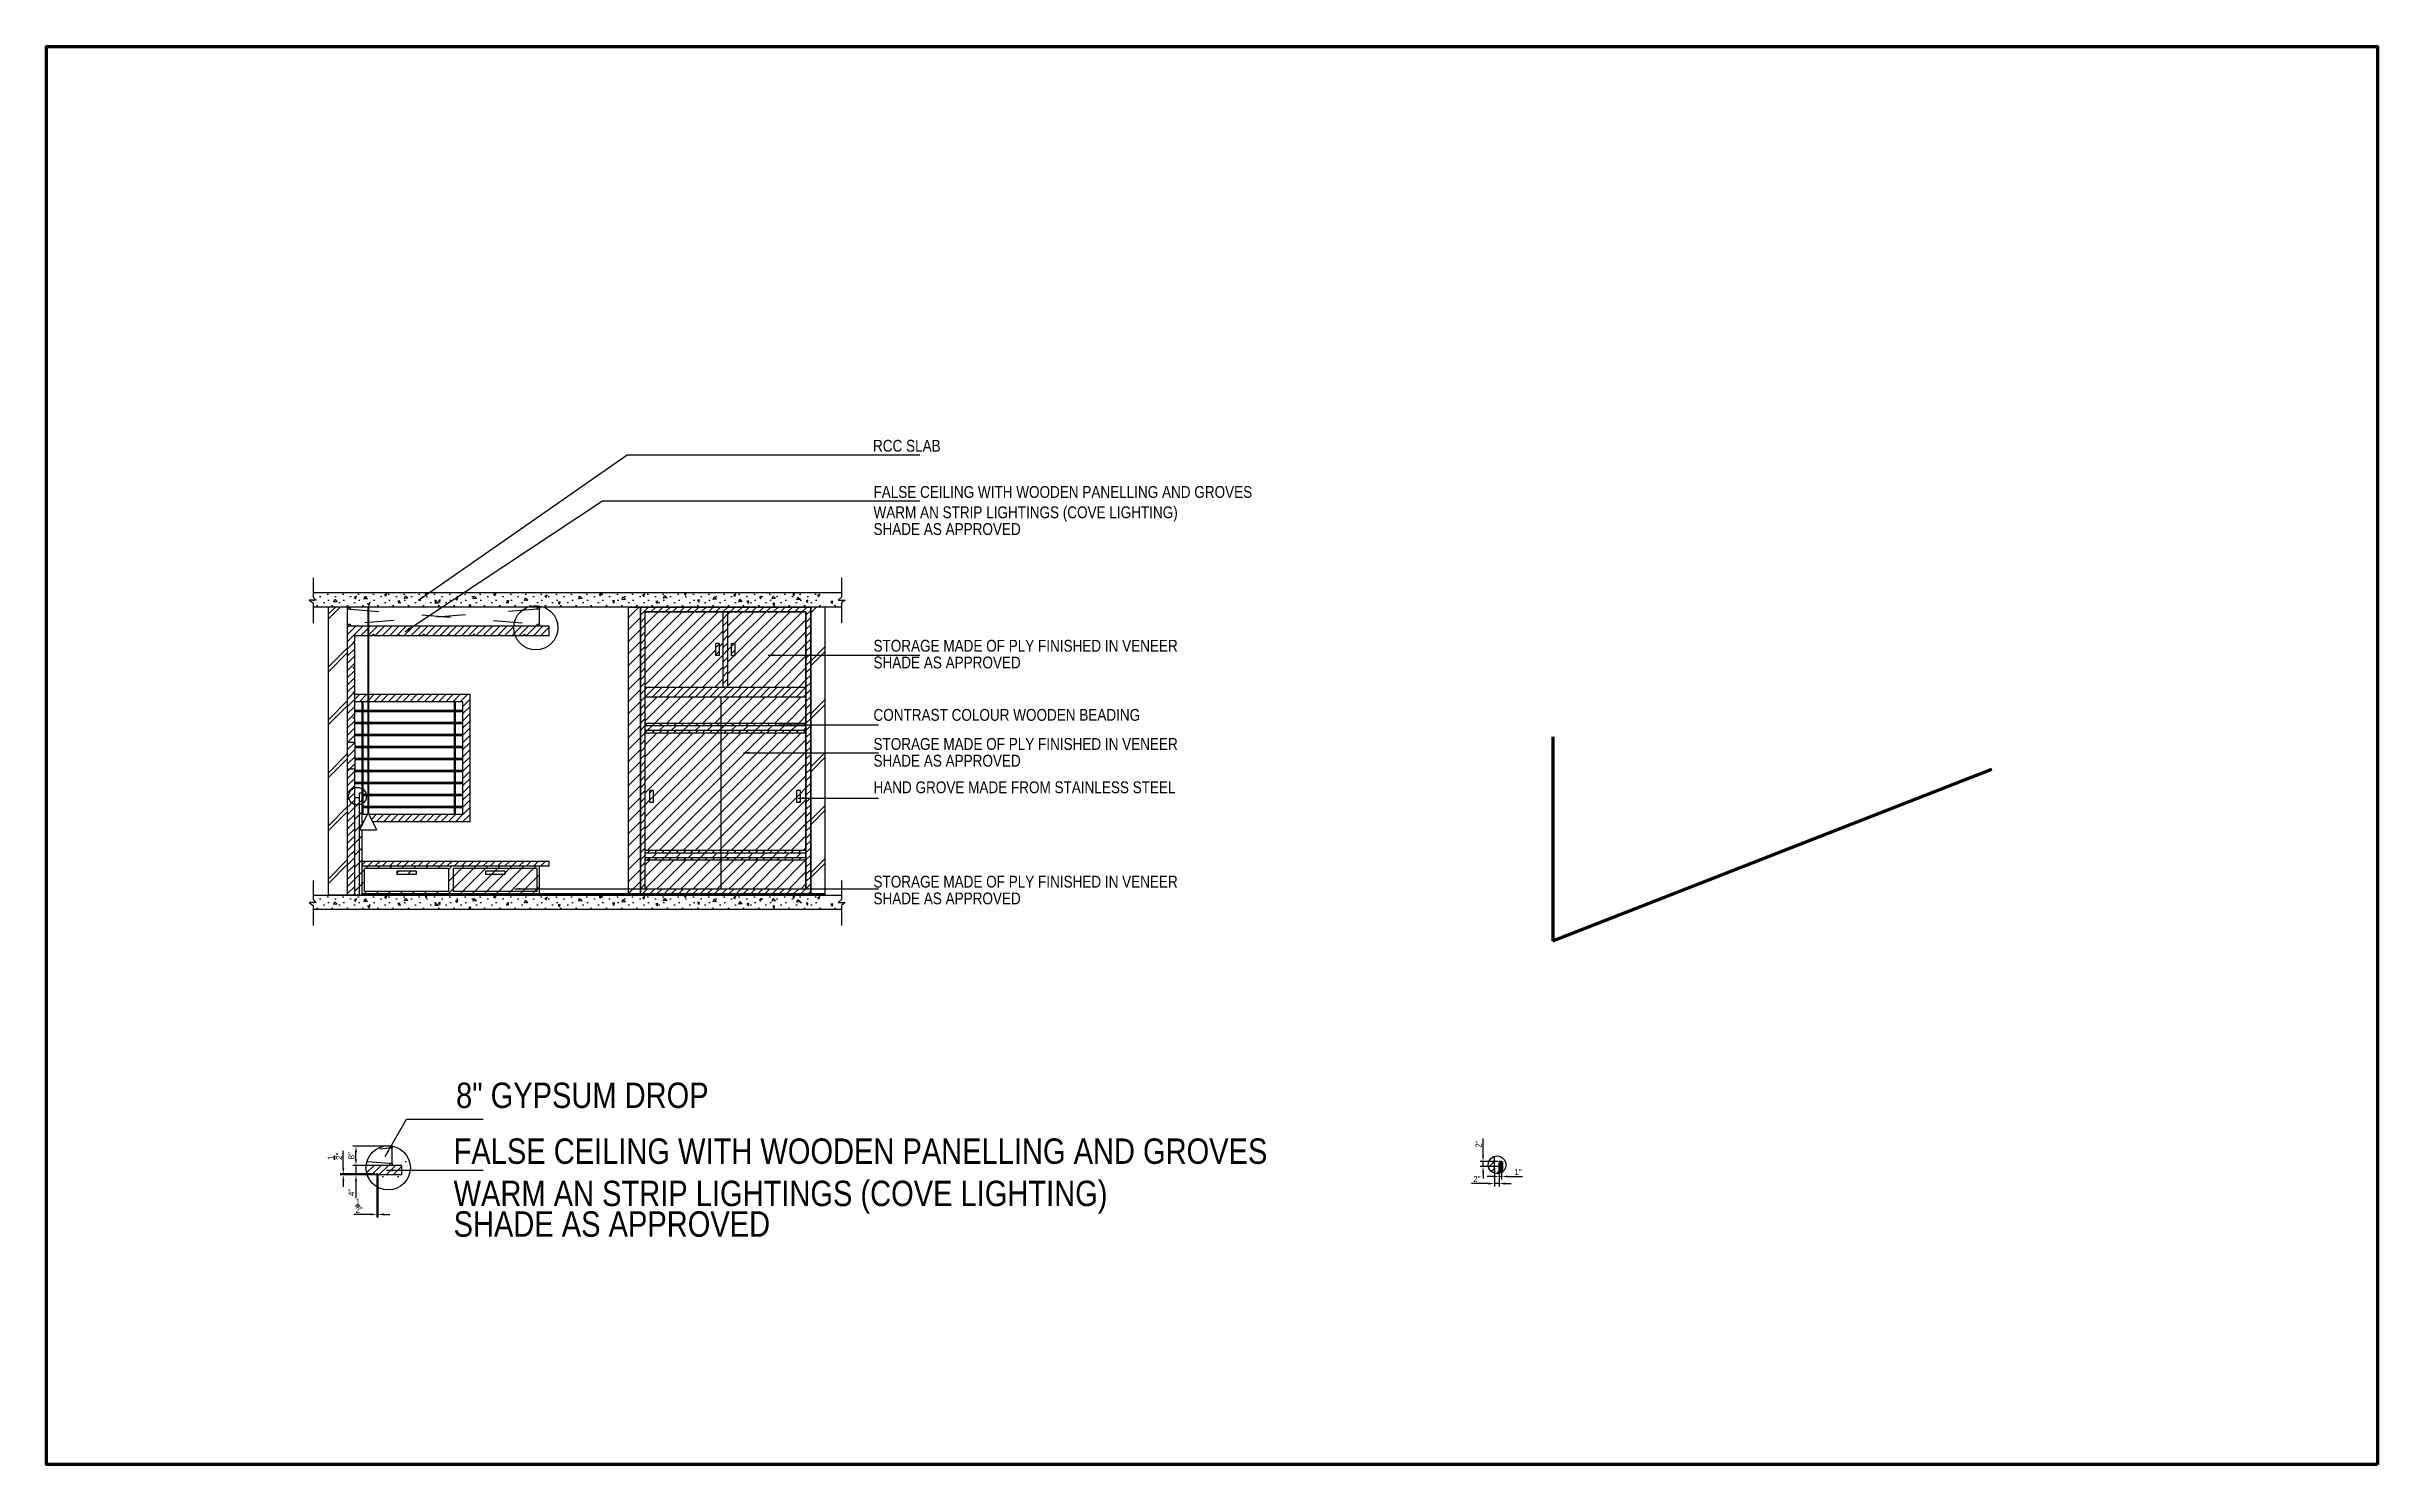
# Model space of a CAD drawing. Header units: millimetres. Extents: x 543 to 4497, y -1075 to 1315.
# Drawn here: x 3168 to 4140, y 165 to 756 of the extents above; entities that cross this region are included whole.
import ezdxf

# ---------------------------------------------------------------- set-up
doc = ezdxf.new("R2010")
doc.units = ezdxf.units.MM
doc.linetypes.add('ACAD_ISO03W100', pattern=[30, 12, -18])
doc.layers.add('TXT', color=7, linetype='Continuous', lineweight=25)
doc.styles.add('stylus BT', font='swissc.ttf')
doc.dimstyles.new('ISO-25', dxfattribs={"dimtxt": 2.5, "dimasz": 2.5, "dimexe": 1.25, "dimexo": 0.625, "dimtad": 1, "dimlunit": 4, "dimtxsty": 'Standard', "dimcen": 2.5, "dimadec": 0, "dimazin": 0, "dimtfac": 1, "dimtmove": 0, "dimatfit": 3, "dimfxl": 1, "dimarcsym": 0})
pattern_1 = [(45, (969.72, 167.049), (-2.5, 2.5), [])]
pattern_2 = [(45, (969.72, 167.0488), (-1.5, 1.5), [])]

msp = doc.modelspace()

# ---------------------------------------------------------------- texts
at = {"layer": 'TXT', "style": 'stylus BT'}
for s, height, p in [('RCC SLAB', 4.9203, (3512.867, 587.335)), ('WARM AN STRIP LIGHTINGS (COVE LIGHTING)', 4.92032, (3513.057, 559.607)), ('FALSE CEILING WITH WOODEN PANELLING AND GROVES', 4.92032, (3513.057, 568.083)), ('SHADE AS APPROVED', 4.92032, (3513.057, 552.631)), ('STORAGE MADE OF PLY FINISHED IN VENEER', 4.92032, (3513.057, 504.015)), ('SHADE AS APPROVED', 4.92032, (3513.057, 497.04)), ('CONTRAST COLOUR WOODEN BEADING', 4.92032, (3513.057, 475.218)), ('STORAGE MADE OF PLY FINISHED IN VENEER', 4.92032, (3513.057, 463.097)), ('SHADE AS APPROVED', 4.92032, (3513.057, 456.122)), ('HAND GROVE MADE FROM STAINLESS STEEL', 4.92032, (3513.057, 445.045)), ('STORAGE MADE OF PLY FINISHED IN VENEER', 4.92032, (3513.057, 405.724)), ('SHADE AS APPROVED', 4.92032, (3513.057, 398.749)), ('8" GYPSUM DROP', 10.57351, (3339.1, 313.895)), ('FALSE CEILING WITH WOODEN PANELLING AND GROVES', 10.57351, (3338.059, 290.632)), ('WARM AN STRIP LIGHTINGS (COVE LIGHTING)', 10.57351, (3338.059, 273.032)), ('SHADE AS APPROVED', 10.57351, (3338.059, 260.274))]:
    msp.add_text(s, height=height, dxfattribs=at).set_placement(p)

# ---------------------------------------------------------------- blocks, each defined once
blk = doc.blocks.new('*D21')
at = {"layer": 'Defpoints', "color": 0, "lineweight": 100}
for p in [(3297.36, 289.99), (3302.08, 289.99), (3302.08, 285.99)]:
    blk.add_point(p, dxfattribs=at)
at = {"layer": 'TXT', "color": 0, "lineweight": -2}
for p, q in [((3297.36, 292.49), (3297.36, 294.99)), ((3301.45, 289.99), (3296.11, 289.99)), ((3301.45, 285.99), (3296.11, 285.99)), ((3297.36, 289.99), (3297.36, 285.99)), ((3297.36, 283.49), (3297.36, 276.4))]:
    blk.add_line(p, q, dxfattribs=at)
at = {"layer": 'TXT', "color": 0, "lineweight": 100}
for points in [[(3296.94, 292.49), (3297.77, 292.49), (3297.36, 289.99)], [(3296.94, 283.49), (3297.77, 283.49), (3297.36, 285.99)]]:
    blk.add_solid(points, dxfattribs=at)
at = {"layer": 'TXT', "color": 0, "insert": (3295.48, 278.7), "char_height": 2.5, "attachment_point": 5, "rotation": 90}
blk.add_mtext('4"', dxfattribs=at)
blk = doc.blocks.new('*D22')
at = {"layer": 'Defpoints', "color": 0, "lineweight": 100}
for p in [(3297.36, 297.99), (3312.5, 297.99), (3312.5, 289.98)]:
    blk.add_point(p, dxfattribs=at)
at = {"layer": 'TXT', "color": 0, "lineweight": -2}
for p, q in [((3311.88, 297.99), (3296.11, 297.99)), ((3297.36, 292.48), (3297.36, 295.49)), ((3311.88, 289.98), (3296.11, 289.98))]:
    blk.add_line(p, q, dxfattribs=at)
at = {"layer": 'TXT', "color": 0, "lineweight": 100}
for points in [[(3296.94, 295.49), (3297.77, 295.49), (3297.36, 297.99)], [(3296.94, 292.48), (3297.77, 292.48), (3297.36, 289.98)]]:
    blk.add_solid(points, dxfattribs=at)
at = {"layer": 'TXT', "color": 0, "insert": (3295.48, 293.98), "char_height": 2.5, "attachment_point": 5, "rotation": 90}
blk.add_mtext('8"', dxfattribs=at)
blk = doc.blocks.new('*D23')
at = {"layer": 'Defpoints', "color": 0, "lineweight": 100}
for p in [(3306, 286.49), (3306.5, 286.49), (3306, 269.56)]:
    blk.add_point(p, dxfattribs=at)
at = {"layer": 'TXT', "color": 0, "lineweight": -2}
for p, q in [((3306, 285.86), (3306, 268.31)), ((3306.5, 285.86), (3306.5, 268.31)), ((3303.5, 269.56), (3296.42, 269.56)), ((3306.5, 269.56), (3306, 269.56)), ((3309, 269.56), (3311.5, 269.56))]:
    blk.add_line(p, q, dxfattribs=at)
at = {"layer": 'TXT', "color": 0, "lineweight": 100}
for points in [[(3303.5, 269.98), (3303.5, 269.15), (3306, 269.56)], [(3309, 269.98), (3309, 269.15), (3306.5, 269.56)]]:
    blk.add_solid(points, dxfattribs=at)
at = {"layer": 'TXT', "color": 0, "insert": (3298.71, 273.11), "char_height": 2.5, "attachment_point": 5}
blk.add_mtext('{\\H1.000000x;\\S1/2;}"', dxfattribs=at)
blk = doc.blocks.new('*D24')
at = {"layer": 'Defpoints', "color": 0, "lineweight": 100}
for p in [(3292.09, 286.49), (3306, 286.49), (3306, 285.99)]:
    blk.add_point(p, dxfattribs=at)
at = {"layer": 'TXT', "color": 0, "lineweight": -2}
for p, q in [((3292.09, 288.99), (3292.09, 296.07)), ((3305.38, 286.49), (3290.84, 286.49)), ((3305.38, 285.99), (3290.84, 285.99)), ((3292.09, 285.99), (3292.09, 286.49)), ((3292.09, 283.49), (3292.09, 280.99))]:
    blk.add_line(p, q, dxfattribs=at)
at = {"layer": 'TXT', "color": 0, "lineweight": 100}
for points in [[(3291.67, 288.99), (3292.51, 288.99), (3292.09, 286.49)], [(3291.67, 283.49), (3292.51, 283.49), (3292.09, 285.99)]]:
    blk.add_solid(points, dxfattribs=at)
at = {"layer": 'TXT', "color": 0, "insert": (3288.55, 293.78), "char_height": 2.5, "attachment_point": 5, "rotation": 90}
blk.add_mtext('{\\H1.000000x;\\S1/2;}"', dxfattribs=at)
blk = doc.blocks.new('*D25')
at = {"color": 0, "lineweight": -2}
for p, q in [((3769.35, 282.4), (3762.26, 282.4)), ((3771.85, 288.95), (3771.85, 281.15)), ((3773.85, 282.4), (3771.85, 282.4)), ((3773.85, 288.95), (3773.85, 281.15)), ((3776.35, 282.4), (3778.85, 282.4))]:
    blk.add_line(p, q, dxfattribs=at)
at = {"color": 0, "lineweight": 100}
for points in [[(3769.35, 282.82), (3769.35, 281.98), (3771.85, 282.4)], [(3776.35, 282.82), (3776.35, 281.98), (3773.85, 282.4)]]:
    blk.add_solid(points, dxfattribs=at)
at = {"layer": 'Defpoints', "color": 0, "lineweight": 100}
for p in [(3771.85, 289.57), (3771.85, 282.4), (3773.85, 289.57)]:
    blk.add_point(p, dxfattribs=at)
at = {"color": 0, "lineweight": 100, "insert": (3764.55, 284.28), "char_height": 2.5, "attachment_point": 5}
blk.add_mtext('2"', dxfattribs=at)
blk = doc.blocks.new('*D26')
at = {"color": 0, "lineweight": -2}
for p, q in [((3771.35, 285.36), (3768.85, 285.36)), ((3773.85, 290.95), (3773.85, 284.11)), ((3773.85, 285.36), (3774.85, 285.36)), ((3774.85, 290.95), (3774.85, 284.11)), ((3777.35, 285.36), (3783.6, 285.36))]:
    blk.add_line(p, q, dxfattribs=at)
at = {"color": 0, "lineweight": 100}
for points in [[(3771.35, 285.78), (3771.35, 284.94), (3773.85, 285.36)], [(3777.35, 285.78), (3777.35, 284.94), (3774.85, 285.36)]]:
    blk.add_solid(points, dxfattribs=at)
at = {"layer": 'Defpoints', "color": 0, "lineweight": 100}
for p in [(3773.85, 291.57), (3774.85, 291.57), (3774.85, 285.36)]:
    blk.add_point(p, dxfattribs=at)
at = {"color": 0, "lineweight": 100, "insert": (3781.72, 287.24), "char_height": 2.5, "attachment_point": 5}
blk.add_mtext('1"', dxfattribs=at)
blk = doc.blocks.new('*D27')
at = {"color": 0, "lineweight": -2}
for p, q in [((3767.12, 294.07), (3767.12, 301.16)), ((3773.22, 291.57), (3765.87, 291.57)), ((3767.12, 289.57), (3767.12, 291.57)), ((3773.22, 289.57), (3765.87, 289.57)), ((3767.12, 287.07), (3767.12, 284.57))]:
    blk.add_line(p, q, dxfattribs=at)
at = {"color": 0, "lineweight": 100}
for points in [[(3766.71, 294.07), (3767.54, 294.07), (3767.12, 291.57)], [(3766.71, 287.07), (3767.54, 287.07), (3767.12, 289.57)]]:
    blk.add_solid(points, dxfattribs=at)
at = {"layer": 'Defpoints', "color": 0, "lineweight": 100}
for p in [(3767.12, 291.57), (3773.85, 291.57), (3773.85, 289.57)]:
    blk.add_point(p, dxfattribs=at)
at = {"color": 0, "lineweight": 100, "insert": (3765.25, 298.86), "char_height": 2.5, "attachment_point": 5, "rotation": 90}
blk.add_mtext('2"', dxfattribs=at)

# ---------------------------------------------------------------- dimensions: what is measured, and where the dimension line sits
at = {"lineweight": 100}
dim = msp.add_linear_dim(base=(3767.122, 291.573), p1=(3773.845, 289.573), p2=(3773.845, 291.573), angle=90, dimstyle='ISO-25', dxfattribs=at)
dim.commit()
dim.dimension.update_dxf_attribs({"geometry": '*D27', "text_midpoint": (3765.247, 298.864)})
dim = msp.add_linear_dim(base=(3774.845, 285.36), p1=(3773.845, 291.573), p2=(3774.845, 291.573), dimstyle='ISO-25', dxfattribs=at)
dim.commit()
dim.dimension.update_dxf_attribs({"geometry": '*D26', "text_midpoint": (3781.72, 287.235)})
dim = msp.add_linear_dim(base=(3771.845, 282.401), p1=(3773.845, 289.573), p2=(3771.845, 289.573), dimstyle='ISO-25', dxfattribs=at)
dim.commit()
dim.dimension.update_dxf_attribs({"geometry": '*D25', "text_midpoint": (3764.554, 282.401), "dimtype": 160})
at = {"layer": 'TXT'}
for base, p1, p2, picture, middle in [((3292.089, 286.487), (3306.004, 285.987), (3306.004, 286.487), '*D24', (3288.548, 293.779)), ((3297.356, 297.987), (3312.504, 289.978), (3312.504, 297.987), '*D22', (3295.481, 293.983))]:
    dim = msp.add_linear_dim(base=base, p1=p1, p2=p2, angle=90, dimstyle='ISO-25', dxfattribs=at)
    dim.commit()
    dim.dimension.update_dxf_attribs({"geometry": picture, "text_midpoint": middle})
dim = msp.add_linear_dim(base=(3297.356, 289.987), p1=(3302.079, 285.987), p2=(3302.079, 289.987), angle=90, dimstyle='ISO-25', dxfattribs=at)
dim.commit()
dim.dimension.update_dxf_attribs({"geometry": '*D21', "text_midpoint": (3297.356, 278.695), "dimtype": 160})
dim = msp.add_linear_dim(base=(3306.004, 269.565), p1=(3306.504, 286.487), p2=(3306.004, 286.487), dimstyle='ISO-25', dxfattribs=at)
dim.commit()
dim.dimension.update_dxf_attribs({"geometry": '*D23', "text_midpoint": (3298.713, 273.107)})

# ---------------------------------------------------------------- hatches: boundary and pattern name
h = msp.add_hatch()
h.set_pattern_fill('DOTS', color=256, scale=4, style=0)
h.set_pattern_definition([(0, (961.8584, 169.851), (3.175, 6.35), [0, -6.35])])
h.paths.add_polyline_path([(3279.476, 531.417), (3279.476, 526.736), (3280.836, 525.473), (3277.913, 525.473), (3277.99, 525.417), (3491.857, 525.417), (3491.857, 527.129), (3493.419, 528.276), (3490.497, 528.276), (3491.857, 529.538), (3491.857, 531.417)])
h = msp.add_hatch()
h.set_pattern_fill('DOTS', color=256, scale=4, style=0)
h.set_pattern_definition([(0, (959.985, 168.916), (3.175, 6.35), [0, -6.35])])
h.paths.add_polyline_path([(3279.476, 530.482), (3279.476, 526.736), (3280.836, 525.473), (3277.913, 525.473), (3279.264, 524.482), (3489.983, 524.482), (3489.983, 526.194), (3491.546, 527.34), (3488.623, 527.34), (3489.983, 528.603), (3489.983, 530.482)])
h = msp.add_hatch()
h.set_pattern_fill('DOTS', color=256, scale=4, style=0)
h.set_pattern_definition([(0, (969.72, 167.5794), (3.175, 6.35), [0, -6.35])])
h.paths.add_polyline_path([(3499.718, 523.146), (3499.718, 524.857), (3501.281, 526.004), (3498.358, 526.004), (3499.718, 527.266), (3499.718, 529.146), (3279.476, 529.146), (3279.476, 527.266), (3280.836, 526.004), (3277.913, 526.004), (3279.476, 524.857), (3279.476, 523.146)])
h = msp.add_hatch()
h.set_pattern_fill('DOTS', color=256, scale=4, style=0)
h.set_pattern_definition([(0, (961.557, 172.3236), (3.175, 6.35), [0, -6.35])])
h.paths.add_polyline_path([(3279.476, 533.89), (3279.476, 527.89), (3491.555, 527.89), (3491.555, 529.602), (3493.118, 530.748), (3490.196, 530.748), (3491.555, 532.011), (3491.555, 533.89)])
h = msp.add_hatch()
h.set_pattern_fill('DOTS', color=256, scale=4, style=0)
h.set_pattern_definition([(0, (958.3457, 171.455), (3.175, 6.35), [0, -6.35])])
h.paths.add_polyline_path([(3279.476, 533.021), (3279.476, 527.021), (3488.344, 527.021), (3488.344, 528.733), (3489.906, 529.88), (3486.984, 529.88), (3488.344, 531.142), (3488.344, 533.021)])
h = msp.add_hatch()
h.set_pattern_fill('JIS_WOOD', color=256, scale=5, style=0)
h.set_pattern_definition(pattern_1)
h.paths.add_polyline_path([(3415.902, 522.615), (3410.902, 522.615), (3410.902, 403.115), (3415.902, 403.115)])
h = msp.add_hatch()
h.set_pattern_fill('JIS_WOOD', color=256, scale=3, style=0)
h.set_pattern_definition(pattern_2)
h.paths.add_polyline_path([(3486.902, 522.615), (3415.902, 522.615), (3415.902, 403.115), (3486.902, 403.115)])
h.paths.add_polyline_path([(3484.902, 405.115), (3417.902, 405.115), (3417.902, 520.615), (3484.902, 520.615)], flags=16)
h.paths.add_polyline_path([(3482.585, 441.115), (3481.085, 441.115), (3481.085, 446.115), (3482.585, 446.115)], flags=0)
h.paths.add_polyline_path([(3421.402, 441.115), (3419.902, 441.115), (3419.902, 446.115), (3421.402, 446.115)], flags=0)
h.paths.add_polyline_path([(3455.402, 502.365), (3453.902, 502.365), (3453.902, 507.365), (3455.402, 507.365)], flags=0)
h.paths.add_polyline_path([(3448.902, 502.365), (3447.402, 502.365), (3447.402, 507.365), (3448.902, 507.365)], flags=0)
h = msp.add_hatch()
h.set_pattern_fill('JIS_WOOD', color=256, scale=5, style=0)
h.set_pattern_definition(pattern_1)
h.paths.add_polyline_path([(3484.902, 421.115), (3484.902, 470.115), (3449.402, 470.115), (3449.402, 421.115)])
h.paths.add_polyline_path([(3481.085, 441.115), (3481.085, 446.115), (3482.585, 446.115), (3482.585, 441.115)], flags=16)
h.paths.add_polyline_path([(3449.402, 421.115), (3449.402, 470.115), (3417.902, 470.115), (3417.902, 421.115)])
h.paths.add_polyline_path([(3421.402, 441.115), (3419.902, 441.115), (3419.902, 446.115), (3421.402, 446.115)], flags=16)
h.paths.add_polyline_path([(3484.902, 418.115), (3484.902, 420.115), (3449.402, 420.115), (3449.402, 418.115)])
h.paths.add_polyline_path([(3417.902, 420.115), (3417.902, 418.115), (3449.402, 418.115), (3449.402, 420.115)])
h.paths.add_polyline_path([(3417.902, 417.115), (3417.902, 405.115), (3449.402, 405.115), (3449.402, 417.115)])
h.paths.add_polyline_path([(3484.902, 405.115), (3484.902, 417.115), (3449.402, 417.115), (3449.402, 405.115)])
h.paths.add_polyline_path([(3449.402, 471.115), (3449.402, 473.115), (3417.902, 473.115), (3417.902, 471.115)])
h.paths.add_polyline_path([(3449.402, 473.115), (3449.402, 471.115), (3484.902, 471.115), (3484.902, 473.115)])
h.paths.add_polyline_path([(3484.902, 474.115), (3484.902, 485.115), (3449.402, 485.115), (3449.402, 474.115)])
h.paths.add_polyline_path([(3449.402, 474.115), (3449.402, 485.115), (3417.902, 485.115), (3417.902, 474.115)])
h.paths.add_polyline_path([(3484.902, 489.115), (3484.902, 520.615), (3452.402, 520.615), (3452.402, 489.115)])
h.paths.add_polyline_path([(3455.402, 502.365), (3453.902, 502.365), (3453.902, 507.365), (3455.402, 507.365)], flags=16)
h.paths.add_polyline_path([(3450.402, 489.115), (3450.402, 520.615), (3417.902, 520.615), (3417.902, 489.115)])
h.paths.add_polyline_path([(3447.402, 502.365), (3447.402, 507.365), (3448.902, 507.365), (3448.902, 502.365)], flags=16)
h = msp.add_hatch()
h.set_pattern_fill('JIS_WOOD', color=256, scale=3, style=0)
h.set_pattern_definition(pattern_2)
h.paths.add_polyline_path([(3484.902, 418.115), (3449.402, 418.115), (3449.402, 417.115), (3484.902, 417.115)])
h.paths.add_polyline_path([(3484.902, 421.115), (3449.402, 421.115), (3449.402, 420.115), (3484.902, 420.115)])
h.paths.add_polyline_path([(3449.402, 418.115), (3417.902, 418.115), (3417.902, 417.115), (3449.402, 417.115)])
h.paths.add_polyline_path([(3449.402, 421.115), (3417.902, 421.115), (3417.902, 420.115), (3449.402, 420.115)])
h.paths.add_polyline_path([(3449.402, 471.115), (3417.902, 471.115), (3417.902, 470.115), (3449.402, 470.115)])
h.paths.add_polyline_path([(3484.902, 471.115), (3449.402, 471.115), (3449.402, 470.115), (3484.902, 470.115)])
h.paths.add_polyline_path([(3484.902, 474.115), (3449.402, 474.115), (3449.402, 473.115), (3484.902, 473.115)])
h.paths.add_polyline_path([(3449.402, 474.115), (3417.902, 474.115), (3417.902, 473.115), (3449.402, 473.115)])
h.paths.add_polyline_path([(3484.902, 489.115), (3417.902, 489.115), (3417.902, 485.115), (3484.902, 485.115)])
h.paths.add_polyline_path([(3452.402, 520.615), (3450.402, 520.615), (3450.402, 489.115), (3452.402, 489.115)])
h = msp.add_hatch()
h.set_pattern_fill('JIS_WOOD', color=256, scale=3, style=0)
h.set_pattern_definition(pattern_2)
h.paths.add_polyline_path([(3299.902, 416.615), (3299.902, 414.615), (3377.902, 414.615), (3377.902, 416.615)])
h.paths.add_polyline_path([(3341.902, 436.115), (3302.806, 436.115), (3304.315, 433.115), (3344.902, 433.115), (3344.902, 486.115), (3302.542, 486.115), (3302.542, 483.115), (3341.902, 483.115)])
h.paths.add_polyline_path([(3296.902, 455.115), (3296.402, 455.115), (3293.902, 455.115), (3293.902, 402.615), (3296.902, 402.615)])
h.paths.add_polyline_path([(3296.902, 466.115), (3293.902, 466.115), (3293.902, 455.115), (3296.402, 455.115), (3296.902, 455.115)])
h.paths.add_polyline_path([(3296.902, 476.115), (3296.402, 476.115), (3296.402, 476.615), (3296.902, 476.615), (3296.902, 483.115), (3296.902, 486.615), (3296.402, 486.615), (3296.402, 487.115), (3296.902, 487.115), (3296.902, 497.115), (3296.402, 497.115), (3296.402, 497.615), (3296.902, 497.615), (3296.902, 507.615), (3296.402, 507.615), (3296.402, 508.115), (3296.902, 508.115), (3296.902, 510.615), (3302.342, 510.615), (3302.342, 514.615), (3293.902, 514.615), (3293.902, 466.115), (3296.902, 466.115)])
h.paths.add_polyline_path([(3302.542, 514.615), (3302.542, 510.615), (3304.402, 510.615), (3304.402, 511.115), (3304.902, 511.115), (3304.902, 510.615), (3314.902, 510.615), (3314.902, 511.115), (3315.402, 511.115), (3315.402, 510.615), (3325.402, 510.615), (3325.402, 511.115), (3325.902, 511.115), (3325.902, 510.615), (3335.902, 510.615), (3335.902, 511.115), (3336.402, 511.115), (3336.402, 510.615), (3346.402, 510.615), (3346.402, 511.115), (3346.902, 511.115), (3346.902, 510.615), (3356.902, 510.615), (3356.902, 511.115), (3357.402, 511.115), (3357.402, 510.615), (3367.402, 510.615), (3367.402, 511.115), (3367.902, 511.115), (3367.902, 510.615), (3377.902, 510.615), (3377.902, 514.615)])
h = msp.add_hatch()
h.set_pattern_fill('JIS_WOOD', color=256, scale=3, style=0)
h.set_pattern_definition(pattern_2)
h.paths.add_polyline_path([(3302.342, 483.115), (3302.342, 486.115), (3296.902, 486.115), (3296.902, 483.115)])
h = msp.add_hatch()
h.set_pattern_fill('JIS_WOOD', color=256, scale=5, style=0)
h.set_pattern_definition(pattern_1)
h.paths.add_polyline_path([(3296.902, 402.615), (3298.902, 402.615), (3298.902, 429.794), (3298.898, 429.794), (3298.902, 429.801), (3298.902, 440.187, -0.1379772), (3296.902, 440.244), (3296.902, 436.115)])
h.paths.add_polyline_path([(3299.902, 429.794), (3298.902, 429.794), (3298.902, 402.615), (3299.902, 402.615)])
h.paths.add_polyline_path([(3299.902, 445.115), (3298.902, 445.115), (3298.902, 440.187, 0.0736498), (3299.902, 440.601)])
h.paths.add_polyline_path([(3296.902, 440.244, 0.1379772), (3298.902, 440.187), (3298.902, 443.115), (3296.902, 443.115)])
h.paths.add_polyline_path([(3299.902, 440.601, -0.0736498), (3298.902, 440.187), (3298.902, 429.801), (3299.902, 431.79)])
h = msp.add_hatch()
h.set_pattern_fill('JIS_WOOD', color=256, scale=5, style=0)
h.set_pattern_definition(pattern_1)
h.paths.add_polyline_path([(3299.902, 414.615), (3299.902, 403.115), (3373.902, 403.115), (3373.902, 414.615)])
h.paths.add_polyline_path([(3300.902, 413.615), (3300.902, 404.115), (3335.902, 404.115), (3335.902, 413.615)], flags=16)
h.paths.add_polyline_path([(3314.402, 412.615), (3322.402, 412.615), (3322.402, 411.115), (3314.402, 411.115)], flags=0)
h.paths.add_polyline_path([(3337.902, 413.615), (3372.902, 413.615), (3372.902, 404.115), (3337.902, 404.115)], flags=16)
h.paths.add_polyline_path([(3351.402, 412.615), (3359.402, 412.615), (3359.402, 411.115), (3351.402, 411.115)], flags=0)
h = msp.add_hatch()
h.set_pattern_fill('JIS_WOOD', color=256, scale=5, style=0)
h.set_pattern_definition(pattern_1)
h.paths.add_polyline_path([(3337.902, 413.615), (3337.902, 404.115), (3372.902, 404.115), (3372.902, 413.615)])
h.paths.add_polyline_path([(3359.402, 411.115), (3351.402, 411.115), (3351.402, 412.615), (3359.402, 412.615)], flags=16)
h = msp.add_hatch()
h.set_pattern_fill('DOTS', color=256, scale=4, style=0)
h.set_pattern_definition([(0, (961.8584, 43.851), (3.175, 6.35), [0, -6.35])])
h.paths.add_polyline_path([(3279.476, 405.417), (3279.476, 400.736), (3280.836, 399.473), (3277.913, 399.473), (3277.99, 399.417), (3491.857, 399.417), (3491.857, 401.129), (3493.419, 402.276), (3490.497, 402.276), (3491.857, 403.538), (3491.857, 405.417)])
h = msp.add_hatch()
h.set_pattern_fill('DOTS', color=256, scale=4, style=0)
h.set_pattern_definition([(0, (959.985, 42.916), (3.175, 6.35), [0, -6.35])])
h.paths.add_polyline_path([(3279.476, 404.482), (3279.476, 400.736), (3280.836, 399.473), (3277.913, 399.473), (3279.264, 398.482), (3489.983, 398.482), (3489.983, 400.194), (3491.546, 401.34), (3488.623, 401.34), (3489.983, 402.603), (3489.983, 404.482)])
h = msp.add_hatch()
h.set_pattern_fill('DOTS', color=256, scale=4, style=0)
h.set_pattern_definition([(0, (969.72, 41.5794), (3.175, 6.35), [0, -6.35])])
h.paths.add_polyline_path([(3499.718, 397.146), (3499.718, 398.857), (3501.281, 400.004), (3498.358, 400.004), (3499.718, 401.266), (3499.718, 403.146), (3279.476, 403.146), (3279.476, 401.266), (3280.836, 400.004), (3277.913, 400.004), (3279.476, 398.857), (3279.476, 397.146)])
h = msp.add_hatch()
h.set_pattern_fill('DOTS', color=256, scale=4, style=0)
h.set_pattern_definition([(0, (961.557, 46.3236), (3.175, 6.35), [0, -6.35])])
h.paths.add_polyline_path([(3279.476, 407.89), (3279.476, 401.89), (3491.555, 401.89), (3491.555, 403.602), (3493.118, 404.748), (3490.196, 404.748), (3491.555, 406.011), (3491.555, 407.89)])
h = msp.add_hatch()
h.set_pattern_fill('DOTS', color=256, scale=4, style=0)
h.set_pattern_definition([(0, (958.3457, 45.455), (3.175, 6.35), [0, -6.35])])
h.paths.add_polyline_path([(3279.476, 407.021), (3279.476, 401.021), (3488.344, 401.021), (3488.344, 402.733), (3489.906, 403.88), (3486.984, 403.88), (3488.344, 405.142), (3488.344, 407.021)])
h = msp.add_hatch()
h.set_pattern_fill('JIS_WOOD', color=256, scale=3, style=0)
h.set_pattern_definition([(45, (1444.6637, 13.5063), (-1.5, 1.5), [])])
edge = h.paths.add_edge_path()
edge.add_arc((3772.946, 290.228), 3.694, 107.339872, 252.660128)
edge.add_line((3771.845, 286.701), (3771.845, 293.754))
h = msp.add_hatch()
h.set_pattern_fill('JIS_WOOD', color=256, scale=5, style=0)
h.set_pattern_definition([(45, (1444.6637, 13.5063), (-2.5, 2.5), [])])
h.paths.add_polyline_path([(3774.845, 291.573), (3773.845, 291.573), (3773.845, 286.644, 0.0736498), (3774.845, 287.059)])
h.paths.add_polyline_path([(3771.845, 286.701, 0.1379772), (3773.845, 286.644), (3773.845, 289.573), (3771.845, 289.573)])
at = {"layer": 'TXT'}
h = msp.add_hatch(dxfattribs=at)
h.set_pattern_fill('DOTS', color=256, scale=4, style=0)
h.set_pattern_definition([(0, (908.3226, -57.5794), (3.175, 6.35), [0, -6.35])])
edge = h.paths.add_edge_path()
edge.add_arc((3310.924, 288.309), 9.217, 194.589713, 440.129924)
edge.add_line((3312.504, 297.389), (3312.504, 289.987))
edge.add_line((3312.504, 289.987), (3316.504, 289.987))
edge.add_line((3316.504, 289.987), (3316.504, 285.987))
edge.add_line((3316.504, 285.987), (3306.504, 285.987))
edge.add_line((3306.504, 285.987), (3306.504, 286.487))
edge.add_line((3306.504, 286.487), (3306.004, 286.487))
edge.add_line((3306.004, 286.487), (3306.004, 285.987))
edge.add_line((3306.004, 285.987), (3302.004, 285.987))
h = msp.add_hatch(dxfattribs=at)
h.set_pattern_fill('JIS_WOOD', color=256, scale=3, style=0)
h.set_pattern_definition([(45, (908.3226, -57.5794), (-1.5, 1.5), [])])
edge = h.paths.add_edge_path()
edge.add_arc((3310.924, 288.309), 9.217, 169.509068, 194.589713)
edge.add_line((3302.004, 285.987), (3306.004, 285.987))
edge.add_line((3306.004, 285.987), (3306.004, 286.487))
edge.add_line((3306.004, 286.487), (3306.504, 286.487))
edge.add_line((3306.504, 286.487), (3306.504, 285.987))
edge.add_line((3306.504, 285.987), (3316.504, 285.987))
edge.add_line((3316.504, 285.987), (3316.504, 289.987))
edge.add_line((3316.504, 289.987), (3301.861, 289.987))

# ---------------------------------------------------------------- linework, layer by layer
for p, q in [((3279.476, 534.714), (3279.476, 526.736)), ((3499.718, 534.714), (3499.718, 526.736)), ((3280.836, 525.473), (3277.913, 525.473)), ((3277.913, 525.473), (3279.476, 524.327)), ((3279.476, 528.615), (3499.718, 528.615)), ((3279.476, 526.736), (3280.836, 525.473)), ((3289.526, 524.835), (3288.003, 524.715)), ((3288.123, 524.755), (3288.524, 525.836)), ((3288.524, 525.836), (3289.526, 524.835)), ((3296.663, 526.589), (3297.172, 525.992)), ((3297.593, 527.098), (3296.685, 526.567)), ((3297.172, 525.992), (3297.593, 527.098)), ((3302.125, 525.965), (3300.601, 525.845)), ((3300.721, 525.885), (3301.122, 526.966)), ((3301.122, 526.966), (3302.125, 525.965)), ((3309.261, 527.72), (3309.771, 527.123)), ((3310.191, 528.228), (3309.283, 527.697)), ((3309.771, 527.123), (3310.191, 528.228)), ((3315.605, 525.219), (3314.835, 525.065)), ((3314.841, 525.062), (3315.404, 524.236)), ((3315.404, 524.236), (3315.605, 525.219)), ((3319.017, 526.289), (3317.494, 526.168)), ((3317.614, 526.208), (3318.015, 527.29)), ((3318.015, 527.29), (3319.017, 526.289)), ((3326.154, 528.043), (3326.663, 527.446)), ((3327.084, 528.552), (3326.176, 528.021)), ((3326.663, 527.446), (3327.084, 528.552)), ((3330.304, 524.206), (3330.705, 525.287)), ((3330.705, 525.287), (3331.707, 524.286)), ((3332.498, 525.542), (3331.727, 525.389)), ((3331.734, 525.385), (3332.297, 524.559)), ((3332.297, 524.559), (3332.498, 525.542)), ((3338.844, 526.041), (3339.353, 525.444)), ((3339.774, 526.549), (3338.866, 526.019)), ((3339.353, 525.444), (3339.774, 526.549)), ((3347.576, 526.142), (3346.052, 526.022)), ((3346.173, 526.062), (3346.573, 527.143)), ((3346.573, 527.143), (3347.576, 526.142)), ((3354.712, 527.897), (3355.222, 527.3)), ((3355.642, 528.405), (3354.734, 527.875)), ((3355.222, 527.3), (3355.642, 528.405)), ((3361.056, 525.396), (3360.286, 525.242)), ((3360.293, 525.239), (3360.855, 524.413)), ((3360.855, 524.413), (3361.056, 525.396)), ((3368.971, 525.463), (3367.447, 525.343)), ((3367.567, 525.383), (3367.968, 526.464)), ((3367.968, 526.464), (3368.971, 525.463)), ((3376.107, 527.217), (3376.617, 526.62)), ((3377.037, 527.726), (3376.129, 527.195)), ((3376.617, 526.62), (3377.037, 527.726)), ((3382.451, 524.717), (3381.681, 524.563)), ((3382.25, 523.734), (3382.451, 524.717)), ((3391.63, 526.141), (3390.107, 526.021)), ((3390.227, 526.061), (3390.628, 527.142)), ((3390.628, 527.142), (3391.63, 526.141)), ((3398.767, 527.896), (3399.276, 527.298)), ((3399.697, 528.404), (3398.789, 527.873)), ((3399.276, 527.298), (3399.697, 528.404)), ((3405.111, 525.395), (3404.34, 525.241)), ((3404.347, 525.238), (3404.91, 524.412)), ((3404.91, 524.412), (3405.111, 525.395)), ((3409.659, 525.791), (3408.136, 525.671)), ((3408.256, 525.711), (3408.657, 526.792)), ((3408.657, 526.792), (3409.659, 525.791)), ((3416.796, 527.545), (3417.305, 526.948)), ((3417.726, 528.054), (3416.818, 527.523)), ((3417.305, 526.948), (3417.726, 528.054)), ((3423.139, 525.045), (3422.369, 524.891)), ((3422.376, 524.888), (3422.938, 524.062)), ((3422.938, 524.062), (3423.139, 525.045)), ((3426.997, 526.379), (3425.474, 526.259)), ((3425.594, 526.299), (3425.995, 527.38)), ((3425.995, 527.38), (3426.997, 526.379)), ((3434.134, 528.134), (3434.643, 527.537)), ((3435.064, 528.642), (3434.156, 528.112)), ((3434.643, 527.537), (3435.064, 528.642)), ((3440.478, 525.633), (3439.707, 525.479)), ((3439.714, 525.476), (3440.277, 524.65)), ((3440.277, 524.65), (3440.478, 525.633)), ((3447.618, 525.875), (3446.094, 525.755)), ((3446.215, 525.795), (3446.616, 526.876)), ((3446.616, 526.876), (3447.618, 525.875)), ((3454.754, 527.629), (3455.264, 527.032)), ((3455.684, 528.138), (3454.777, 527.607)), ((3455.264, 527.032), (3455.684, 528.138)), ((3458.367, 524.917), (3456.844, 524.797)), ((3456.964, 524.837), (3457.365, 525.919)), ((3457.365, 525.919), (3458.367, 524.917)), ((3461.098, 525.129), (3460.328, 524.975)), ((3460.335, 524.972), (3460.897, 524.146)), ((3460.897, 524.146), (3461.098, 525.129)), ((3465.504, 526.672), (3466.013, 526.075)), ((3466.434, 527.181), (3465.526, 526.65)), ((3466.013, 526.075), (3466.434, 527.181)), ((3472.242, 526.156), (3470.718, 526.036)), ((3470.839, 526.076), (3471.239, 527.157)), ((3471.239, 527.157), (3472.242, 526.156)), ((3479.378, 527.91), (3479.888, 527.313)), ((3480.308, 528.419), (3479.4, 527.888)), ((3479.888, 527.313), (3480.308, 528.419)), ((3482.574, 525.743), (3481.05, 525.623)), ((3481.17, 525.663), (3481.571, 526.744)), ((3481.571, 526.744), (3482.574, 525.743)), ((3485.722, 525.41), (3484.952, 525.256)), ((3484.959, 525.252), (3485.521, 524.426)), ((3485.521, 524.426), (3485.722, 525.41)), ((3489.71, 527.497), (3490.22, 526.9)), ((3490.64, 528.006), (3489.732, 527.475)), ((3490.22, 526.9), (3490.64, 528.006)), ((3496.054, 524.997), (3495.284, 524.843)), ((3495.291, 524.84), (3495.853, 524.014)), ((3495.853, 524.014), (3496.054, 524.997)), ((3499.718, 526.736), (3498.358, 525.473)), ((3498.358, 525.473), (3501.281, 525.473)), ((3501.281, 525.473), (3499.718, 524.327)), ((3279.476, 524.327), (3279.476, 515.945)), ((3499.718, 522.615), (3279.476, 522.615)), ((3285.902, 402.615), (3285.902, 522.615)), ((3285.902, 519.736), (3288.78, 522.615)), ((3285.902, 517.736), (3290.78, 522.615)), ((3293.902, 402.615), (3293.902, 522.615)), ((3303.006, 524.089), (3302.236, 523.935)), ((3302.243, 523.932), (3302.806, 523.106)), ((3302.342, 522.615), (3302.342, 436.641)), ((3302.542, 522.615), (3302.542, 436.641)), ((3302.806, 523.106), (3303.006, 524.089)), ((3331.707, 524.286), (3330.184, 524.166)), ((3345.187, 523.54), (3344.417, 523.386)), ((3344.424, 523.383), (3344.986, 522.557)), ((3344.986, 522.557), (3345.187, 523.54)), ((3373.902, 514.615), (3373.902, 522.615)), ((3379.545, 516.299), (3379.545, 516.299)), ((3381.688, 524.56), (3382.25, 523.734)), ((3385.895, 516.299), (3385.895, 516.299)), ((3392.245, 516.299), (3392.245, 516.299)), ((3398.595, 516.299), (3398.595, 516.299)), ((3404.945, 516.299), (3404.945, 516.299)), ((3410.902, 403.115), (3410.902, 522.615)), ((3415.902, 403.115), (3415.902, 522.615)), ((3417.902, 405.115), (3417.902, 520.615)), ((3484.902, 520.615), (3417.902, 520.615)), ((3450.402, 489.115), (3450.402, 520.615)), ((3452.402, 489.115), (3452.402, 520.615)), ((3471.848, 524.171), (3471.077, 524.018)), ((3471.084, 524.014), (3471.647, 523.188)), ((3471.647, 523.188), (3471.848, 524.171)), ((3484.902, 405.115), (3484.902, 520.615)), ((3486.902, 403.115), (3486.902, 522.615)), ((3486.902, 522.181), (3487.336, 522.615)), ((3486.902, 520.181), (3489.336, 522.615)), ((3492.902, 402.615), (3492.902, 522.615)), ((3499.718, 524.327), (3499.718, 515.945)), ((3285.902, 497.675), (3293.902, 505.675)), ((3302.342, 514.615), (3293.902, 514.615)), ((3296.402, 507.615), (3296.402, 508.115)), ((3296.902, 508.115), (3296.402, 508.115)), ((3296.902, 507.615), (3296.402, 507.615)), ((3296.902, 508.115), (3296.902, 510.615)), ((3302.342, 510.615), (3296.902, 510.615)), ((3296.902, 497.615), (3296.902, 507.615)), ((3300.17, 509.949), (3300.17, 509.949)), ((3377.902, 514.615), (3302.542, 514.615)), ((3304.402, 510.615), (3302.542, 510.615)), ((3304.902, 511.115), (3304.402, 511.115)), ((3304.402, 510.615), (3304.402, 511.115)), ((3304.902, 510.615), (3304.902, 511.115)), ((3314.902, 510.615), (3304.902, 510.615)), ((3306.52, 509.949), (3306.52, 509.949)), ((3312.87, 509.949), (3312.87, 509.949)), ((3315.402, 511.115), (3314.902, 511.115)), ((3314.902, 510.615), (3314.902, 511.115)), ((3315.402, 510.615), (3315.402, 511.115)), ((3325.402, 510.615), (3315.402, 510.615)), ((3319.22, 509.949), (3319.22, 509.949)), ((3325.902, 511.115), (3325.402, 511.115)), ((3325.402, 510.615), (3325.402, 511.115)), ((3325.57, 509.949), (3325.57, 509.949)), ((3325.902, 510.615), (3325.902, 511.115)), ((3335.902, 510.615), (3325.902, 510.615)), ((3331.92, 509.949), (3331.92, 509.949)), ((3336.402, 511.115), (3335.902, 511.115)), ((3335.902, 510.615), (3335.902, 511.115)), ((3336.402, 510.615), (3336.402, 511.115)), ((3346.402, 510.615), (3336.402, 510.615)), ((3338.27, 509.949), (3338.27, 509.949)), ((3344.62, 509.949), (3344.62, 509.949)), ((3346.902, 511.115), (3346.402, 511.115)), ((3346.402, 510.615), (3346.402, 511.115)), ((3346.902, 510.615), (3346.902, 511.115)), ((3356.902, 510.615), (3346.902, 510.615)), ((3350.97, 509.949), (3350.97, 509.949)), ((3357.402, 511.115), (3356.902, 511.115)), ((3356.902, 510.615), (3356.902, 511.115)), ((3357.32, 509.949), (3357.32, 509.949)), ((3357.402, 510.615), (3357.402, 511.115)), ((3367.402, 510.615), (3357.402, 510.615)), ((3363.67, 509.949), (3363.67, 509.949)), ((3367.902, 511.115), (3367.402, 511.115)), ((3367.402, 510.615), (3367.402, 511.115)), ((3367.902, 510.615), (3367.902, 511.115)), ((3377.902, 510.615), (3367.902, 510.615)), ((3370.02, 509.949), (3370.02, 509.949)), ((3376.37, 509.949), (3376.37, 509.949)), ((3377.902, 510.615), (3377.902, 514.615)), ((3382.72, 509.949), (3382.72, 509.949)), ((3389.07, 509.949), (3389.07, 509.949)), ((3395.42, 509.949), (3395.42, 509.949)), ((3401.77, 509.949), (3401.77, 509.949)), ((3408.12, 509.949), (3408.12, 509.949)), ((3447.402, 502.365), (3447.402, 507.365)), ((3448.902, 507.365), (3447.402, 507.365)), ((3448.902, 502.365), (3448.902, 507.365)), ((3453.902, 502.365), (3453.902, 507.365)), ((3453.902, 507.365), (3455.402, 507.365)), ((3455.402, 502.365), (3455.402, 507.365)), ((3486.902, 500.119), (3492.902, 506.119)), ((3285.902, 495.675), (3293.902, 503.675)), ((3296.402, 497.115), (3296.402, 497.615)), ((3296.902, 497.615), (3296.402, 497.615)), ((3296.902, 497.115), (3296.402, 497.115)), ((3296.902, 487.115), (3296.902, 497.115)), ((3296.995, 503.599), (3296.995, 503.599)), ((3300.17, 497.249), (3300.17, 497.249)), ((3303.345, 503.599), (3303.345, 503.599)), ((3306.52, 497.249), (3306.52, 497.249)), ((3309.695, 503.599), (3309.695, 503.599)), ((3312.87, 497.249), (3312.87, 497.249)), ((3316.045, 503.599), (3316.045, 503.599)), ((3319.22, 497.249), (3319.22, 497.249)), ((3322.395, 503.599), (3322.395, 503.599)), ((3325.57, 497.249), (3325.57, 497.249)), ((3328.745, 503.599), (3328.745, 503.599)), ((3331.92, 497.249), (3331.92, 497.249)), ((3335.095, 503.599), (3335.095, 503.599)), ((3338.27, 497.249), (3338.27, 497.249)), ((3341.445, 503.599), (3341.445, 503.599)), ((3344.62, 497.249), (3344.62, 497.249)), ((3347.795, 503.599), (3347.795, 503.599)), ((3350.97, 497.249), (3350.97, 497.249)), ((3354.145, 503.599), (3354.145, 503.599)), ((3357.32, 497.249), (3357.32, 497.249)), ((3360.495, 503.599), (3360.495, 503.599)), ((3363.67, 497.249), (3363.67, 497.249)), ((3366.845, 503.599), (3366.845, 503.599)), ((3370.02, 497.249), (3370.02, 497.249)), ((3373.195, 503.599), (3373.195, 503.599)), ((3376.37, 497.249), (3376.37, 497.249)), ((3379.545, 503.599), (3379.545, 503.599)), ((3382.72, 497.249), (3382.72, 497.249)), ((3385.895, 503.599), (3385.895, 503.599)), ((3389.07, 497.249), (3389.07, 497.249)), ((3392.245, 503.599), (3392.245, 503.599)), ((3395.42, 497.249), (3395.42, 497.249)), ((3398.595, 503.599), (3398.595, 503.599)), ((3401.77, 497.249), (3401.77, 497.249)), ((3404.945, 503.599), (3404.945, 503.599)), ((3408.12, 497.249), (3408.12, 497.249)), ((3448.902, 502.365), (3447.402, 502.365)), ((3453.902, 502.365), (3455.402, 502.365)), ((3486.902, 498.119), (3492.902, 504.119)), ((3296.402, 486.615), (3296.402, 487.115)), ((3296.902, 487.115), (3296.402, 487.115)), ((3296.902, 486.615), (3296.402, 486.615)), ((3296.902, 476.615), (3296.902, 486.615)), ((3302.342, 486.115), (3296.902, 486.115)), ((3296.995, 490.899), (3296.995, 490.899)), ((3344.902, 486.115), (3302.542, 486.115)), ((3303.345, 490.899), (3303.345, 490.899)), ((3309.695, 490.899), (3309.695, 490.899)), ((3316.045, 490.899), (3316.045, 490.899)), ((3322.395, 490.899), (3322.395, 490.899)), ((3328.745, 490.899), (3328.745, 490.899)), ((3335.095, 490.899), (3335.095, 490.899)), ((3341.445, 490.899), (3341.445, 490.899)), ((3344.902, 433.115), (3344.902, 486.115)), ((3347.795, 490.899), (3347.795, 490.899)), ((3354.145, 490.899), (3354.145, 490.899)), ((3360.495, 490.899), (3360.495, 490.899)), ((3366.845, 490.899), (3366.845, 490.899)), ((3373.195, 490.899), (3373.195, 490.899)), ((3379.545, 490.899), (3379.545, 490.899)), ((3385.895, 490.899), (3385.895, 490.899)), ((3392.245, 490.899), (3392.245, 490.899)), ((3398.595, 490.899), (3398.595, 490.899)), ((3404.945, 490.899), (3404.945, 490.899)), ((3484.902, 489.115), (3417.902, 489.115)), ((3285.902, 475.613), (3293.902, 483.613)), ((3285.902, 473.613), (3293.902, 481.613)), ((3296.402, 476.115), (3296.402, 476.615)), ((3296.902, 476.615), (3296.402, 476.615)), ((3296.902, 476.115), (3296.402, 476.115)), ((3296.902, 476.615), (3296.902, 483.115)), ((3302.342, 483.115), (3296.902, 483.115)), ((3302.342, 479.462), (3296.902, 479.462)), ((3302.342, 478.962), (3296.902, 478.962)), ((3296.902, 466.115), (3296.902, 476.115)), ((3296.902, 466.115), (3296.902, 476.115)), ((3299.902, 431.79), (3299.902, 483.115)), ((3300.402, 436.115), (3300.402, 483.115)), ((3341.902, 483.115), (3302.542, 483.115)), ((3341.902, 479.462), (3302.542, 479.462)), ((3341.902, 478.962), (3302.542, 478.962)), ((3338.402, 436.115), (3338.402, 483.115)), ((3338.902, 436.115), (3338.902, 483.115)), ((3341.902, 436.115), (3341.902, 483.115)), ((3347.795, 478.199), (3347.795, 478.199)), ((3350.97, 484.549), (3350.97, 484.549)), ((3354.145, 478.199), (3354.145, 478.199)), ((3357.32, 484.549), (3357.32, 484.549)), ((3360.495, 478.199), (3360.495, 478.199)), ((3363.67, 484.549), (3363.67, 484.549)), ((3366.845, 478.199), (3366.845, 478.199)), ((3370.02, 484.549), (3370.02, 484.549)), ((3373.195, 478.199), (3373.195, 478.199)), ((3376.37, 484.549), (3376.37, 484.549)), ((3379.545, 478.199), (3379.545, 478.199)), ((3382.72, 484.549), (3382.72, 484.549)), ((3385.895, 478.199), (3385.895, 478.199)), ((3389.07, 484.549), (3389.07, 484.549)), ((3392.245, 478.199), (3392.245, 478.199)), ((3395.42, 484.549), (3395.42, 484.549)), ((3398.595, 478.199), (3398.595, 478.199)), ((3401.77, 484.549), (3401.77, 484.549)), ((3404.945, 478.199), (3404.945, 478.199)), ((3408.12, 484.549), (3408.12, 484.549)), ((3484.902, 485.115), (3417.902, 485.115)), ((3449.402, 485.115), (3449.402, 405.115)), ((3486.902, 478.057), (3492.902, 484.057)), ((3486.902, 476.057), (3492.902, 482.057)), ((3302.342, 474.462), (3296.902, 474.462)), ((3302.342, 473.962), (3296.902, 473.962)), ((3302.342, 469.462), (3296.902, 469.462)), ((3302.342, 468.962), (3296.902, 468.962)), ((3341.902, 474.462), (3302.542, 474.462)), ((3341.902, 473.962), (3302.542, 473.962)), ((3341.902, 469.462), (3302.542, 469.462)), ((3341.902, 468.962), (3302.542, 468.962)), ((3350.97, 471.849), (3350.97, 471.849)), ((3357.32, 471.849), (3357.32, 471.849)), ((3363.67, 471.849), (3363.67, 471.849)), ((3370.02, 471.849), (3370.02, 471.849)), ((3376.37, 471.849), (3376.37, 471.849)), ((3382.72, 471.849), (3382.72, 471.849)), ((3389.07, 471.849), (3389.07, 471.849)), ((3395.42, 471.849), (3395.42, 471.849)), ((3401.77, 471.849), (3401.77, 471.849)), ((3408.12, 471.849), (3408.12, 471.849)), ((3484.902, 474.115), (3417.902, 474.115)), ((3484.902, 473.115), (3417.902, 473.115)), ((3484.902, 471.115), (3417.902, 471.115)), ((3484.902, 470.115), (3417.902, 470.115)), ((3285.902, 453.551), (3293.902, 461.551)), ((3285.902, 451.551), (3293.902, 459.551)), ((3296.902, 466.115), (3293.902, 466.115)), ((3296.902, 466.115), (3296.902, 455.115)), ((3302.342, 464.462), (3296.902, 464.462)), ((3302.342, 463.962), (3296.902, 463.962)), ((3302.342, 459.462), (3296.902, 459.462)), ((3302.342, 458.962), (3296.902, 458.962)), ((3341.902, 464.462), (3302.542, 464.462)), ((3341.902, 463.962), (3302.542, 463.962)), ((3341.902, 459.462), (3302.542, 459.462)), ((3341.902, 458.962), (3302.542, 458.962)), ((3347.795, 465.499), (3347.795, 465.499)), ((3350.97, 459.149), (3350.97, 459.149)), ((3354.145, 465.499), (3354.145, 465.499)), ((3357.32, 459.149), (3357.32, 459.149)), ((3360.495, 465.499), (3360.495, 465.499)), ((3363.67, 459.149), (3363.67, 459.149)), ((3366.845, 465.499), (3366.845, 465.499)), ((3370.02, 459.149), (3370.02, 459.149)), ((3373.195, 465.499), (3373.195, 465.499)), ((3376.37, 459.149), (3376.37, 459.149)), ((3379.545, 465.499), (3379.545, 465.499)), ((3382.72, 459.149), (3382.72, 459.149)), ((3385.895, 465.499), (3385.895, 465.499)), ((3389.07, 459.149), (3389.07, 459.149)), ((3392.245, 465.499), (3392.245, 465.499)), ((3395.42, 459.149), (3395.42, 459.149)), ((3398.595, 465.499), (3398.595, 465.499)), ((3401.77, 459.149), (3401.77, 459.149)), ((3404.945, 465.499), (3404.945, 465.499)), ((3408.12, 459.149), (3408.12, 459.149)), ((3486.902, 455.996), (3492.902, 461.996)), ((3486.902, 453.996), (3492.902, 459.996)), ((3296.402, 455.115), (3293.902, 455.115)), ((3296.902, 455.115), (3296.402, 455.115)), ((3296.902, 402.615), (3296.902, 455.115)), ((3296.902, 436.115), (3296.902, 455.115)), ((3302.342, 454.462), (3296.902, 454.462)), ((3302.342, 453.962), (3296.902, 453.962)), ((3302.342, 449.462), (3296.902, 449.462)), ((3302.342, 448.962), (3296.902, 448.962)), ((3341.902, 454.462), (3302.542, 454.462)), ((3341.902, 453.962), (3302.542, 453.962)), ((3341.902, 449.462), (3302.542, 449.462)), ((3341.902, 448.962), (3302.542, 448.962)), ((3347.795, 452.799), (3347.795, 452.799)), ((3354.145, 452.799), (3354.145, 452.799)), ((3360.495, 452.799), (3360.495, 452.799)), ((3366.845, 452.799), (3366.845, 452.799)), ((3373.195, 452.799), (3373.195, 452.799)), ((3379.545, 452.799), (3379.545, 452.799)), ((3385.895, 452.799), (3385.895, 452.799)), ((3392.245, 452.799), (3392.245, 452.799)), ((3398.595, 452.799), (3398.595, 452.799)), ((3404.945, 452.799), (3404.945, 452.799)), ((3285.902, 431.49), (3293.902, 439.49)), ((3285.902, 429.49), (3293.902, 437.49)), ((3298.902, 443.115), (3296.902, 443.115)), ((3298.902, 402.615), (3298.902, 445.115)), ((3299.902, 445.115), (3298.902, 445.115)), ((3302.342, 444.462), (3299.902, 444.462)), ((3302.342, 443.962), (3299.902, 443.962)), ((3302.342, 439.462), (3299.902, 439.462)), ((3302.342, 438.962), (3299.902, 438.962)), ((3341.902, 444.462), (3302.542, 444.462)), ((3341.902, 443.962), (3302.542, 443.962)), ((3341.902, 439.462), (3302.542, 439.462)), ((3341.902, 438.962), (3302.542, 438.962)), ((3347.795, 440.099), (3347.795, 440.099)), ((3350.97, 446.449), (3350.97, 446.449)), ((3354.145, 440.099), (3354.145, 440.099)), ((3357.32, 446.449), (3357.32, 446.449)), ((3360.495, 440.099), (3360.495, 440.099)), ((3363.67, 446.449), (3363.67, 446.449)), ((3366.845, 440.099), (3366.845, 440.099)), ((3370.02, 446.449), (3370.02, 446.449)), ((3373.195, 440.099), (3373.195, 440.099)), ((3376.37, 446.449), (3376.37, 446.449)), ((3379.545, 440.099), (3379.545, 440.099)), ((3382.72, 446.449), (3382.72, 446.449)), ((3385.895, 440.099), (3385.895, 440.099)), ((3389.07, 446.449), (3389.07, 446.449)), ((3392.245, 440.099), (3392.245, 440.099)), ((3395.42, 446.449), (3395.42, 446.449)), ((3398.595, 440.099), (3398.595, 440.099)), ((3401.77, 446.449), (3401.77, 446.449)), ((3404.945, 440.099), (3404.945, 440.099)), ((3408.12, 446.449), (3408.12, 446.449)), ((3419.902, 441.115), (3419.902, 446.115)), ((3421.402, 446.115), (3419.902, 446.115)), ((3421.402, 441.115), (3419.902, 441.115)), ((3421.402, 441.115), (3421.402, 446.115)), ((3481.085, 441.115), (3481.085, 446.115)), ((3482.585, 446.115), (3481.085, 446.115)), ((3482.585, 441.115), (3481.085, 441.115)), ((3482.585, 441.115), (3482.585, 446.115)), ((3486.902, 433.934), (3492.902, 439.934)), ((3486.902, 431.934), (3492.902, 437.934)), ((3302.342, 436.641), (3298.898, 429.794)), ((3298.898, 429.794), (3305.985, 429.794)), ((3302.077, 436.115), (3299.902, 436.115)), ((3300.568, 433.115), (3299.902, 433.115)), ((3299.902, 402.615), (3299.902, 429.794)), ((3302.542, 436.641), (3305.985, 429.794)), ((3341.902, 436.115), (3302.806, 436.115)), ((3344.902, 433.115), (3304.315, 433.115)), ((3350.97, 433.749), (3350.97, 433.749)), ((3357.32, 433.749), (3357.32, 433.749)), ((3363.67, 433.749), (3363.67, 433.749)), ((3370.02, 433.749), (3370.02, 433.749)), ((3376.37, 433.749), (3376.37, 433.749)), ((3382.72, 433.749), (3382.72, 433.749)), ((3389.07, 433.749), (3389.07, 433.749)), ((3395.42, 433.749), (3395.42, 433.749)), ((3401.77, 433.749), (3401.77, 433.749)), ((3408.12, 433.749), (3408.12, 433.749)), ((3300.17, 421.049), (3300.17, 421.049)), ((3303.345, 427.399), (3303.345, 427.399)), ((3306.52, 421.049), (3306.52, 421.049)), ((3309.695, 427.399), (3309.695, 427.399)), ((3312.87, 421.049), (3312.87, 421.049)), ((3316.045, 427.399), (3316.045, 427.399)), ((3319.22, 421.049), (3319.22, 421.049)), ((3322.395, 427.399), (3322.395, 427.399)), ((3325.57, 421.049), (3325.57, 421.049)), ((3328.745, 427.399), (3328.745, 427.399)), ((3331.92, 421.049), (3331.92, 421.049)), ((3335.095, 427.399), (3335.095, 427.399)), ((3338.27, 421.049), (3338.27, 421.049)), ((3341.445, 427.399), (3341.445, 427.399)), ((3344.62, 421.049), (3344.62, 421.049)), ((3347.795, 427.399), (3347.795, 427.399)), ((3350.97, 421.049), (3350.97, 421.049)), ((3354.145, 427.399), (3354.145, 427.399)), ((3357.32, 421.049), (3357.32, 421.049)), ((3360.495, 427.399), (3360.495, 427.399)), ((3363.67, 421.049), (3363.67, 421.049)), ((3366.845, 427.399), (3366.845, 427.399)), ((3370.02, 421.049), (3370.02, 421.049)), ((3373.195, 427.399), (3373.195, 427.399)), ((3376.37, 421.049), (3376.37, 421.049)), ((3379.545, 427.399), (3379.545, 427.399)), ((3382.72, 421.049), (3382.72, 421.049)), ((3385.895, 427.399), (3385.895, 427.399)), ((3389.07, 421.049), (3389.07, 421.049)), ((3392.245, 427.399), (3392.245, 427.399)), ((3395.42, 421.049), (3395.42, 421.049)), ((3398.595, 427.399), (3398.595, 427.399)), ((3401.77, 421.049), (3401.77, 421.049)), ((3404.945, 427.399), (3404.945, 427.399)), ((3408.12, 421.049), (3408.12, 421.049)), ((3484.902, 421.115), (3417.902, 421.115)), ((3484.902, 420.115), (3417.902, 420.115)), ((3484.902, 418.115), (3417.902, 418.115)), ((3486.902, 411.872), (3492.902, 417.872)), ((3279.476, 408.714), (3279.476, 400.736)), ((3285.902, 409.428), (3293.902, 417.428)), ((3285.902, 407.428), (3293.902, 415.428)), ((3377.902, 416.615), (3299.902, 416.615)), ((3377.902, 414.615), (3299.902, 414.615)), ((3300.902, 404.115), (3300.902, 413.615)), ((3335.902, 413.615), (3300.902, 413.615)), ((3322.402, 412.615), (3314.402, 412.615)), ((3314.402, 412.615), (3314.402, 411.115)), ((3322.402, 411.115), (3314.402, 411.115)), ((3322.402, 412.615), (3322.402, 411.115)), ((3335.902, 413.615), (3335.902, 404.115)), ((3372.902, 413.615), (3337.902, 413.615)), ((3337.902, 413.615), (3337.902, 404.115)), ((3359.402, 412.615), (3351.402, 412.615)), ((3351.402, 412.615), (3351.402, 411.115)), ((3359.402, 411.115), (3351.402, 411.115)), ((3359.402, 412.615), (3359.402, 411.115)), ((3372.902, 404.115), (3372.902, 413.615)), ((3373.902, 403.115), (3373.902, 414.615)), ((3376.37, 408.349), (3376.37, 408.349)), ((3377.902, 414.615), (3377.902, 416.615)), ((3379.545, 414.699), (3379.545, 414.699)), ((3382.72, 408.349), (3382.72, 408.349)), ((3385.895, 414.699), (3385.895, 414.699)), ((3389.07, 408.349), (3389.07, 408.349)), ((3392.245, 414.699), (3392.245, 414.699)), ((3395.42, 408.349), (3395.42, 408.349)), ((3398.595, 414.699), (3398.595, 414.699)), ((3401.77, 408.349), (3401.77, 408.349)), ((3404.945, 414.699), (3404.945, 414.699)), ((3408.12, 408.349), (3408.12, 408.349)), ((3484.902, 417.115), (3417.902, 417.115)), ((3484.902, 417.115), (3417.902, 417.115)), ((3486.902, 409.872), (3492.902, 415.872)), ((3499.718, 408.714), (3499.718, 400.736)), ((3280.836, 399.473), (3277.913, 399.473)), ((3277.913, 399.473), (3279.476, 398.327)), ((3279.476, 402.615), (3499.718, 402.615)), ((3279.476, 400.736), (3280.836, 399.473)), ((3279.476, 398.327), (3279.476, 389.945)), ((3492.902, 402.615), (3285.902, 402.615)), ((3289.526, 398.835), (3288.003, 398.715)), ((3288.123, 398.755), (3288.524, 399.836)), ((3288.524, 399.836), (3289.526, 398.835)), ((3296.663, 400.589), (3297.172, 399.992)), ((3297.593, 401.098), (3296.685, 400.567)), ((3297.172, 399.992), (3297.593, 401.098)), ((3492.902, 403.115), (3299.902, 403.115)), ((3302.125, 399.965), (3300.601, 399.845)), ((3300.721, 399.885), (3301.122, 400.966)), ((3335.902, 404.115), (3300.902, 404.115)), ((3301.122, 400.966), (3302.125, 399.965)), ((3309.261, 401.72), (3309.771, 401.123)), ((3310.191, 402.228), (3309.283, 401.697)), ((3309.771, 401.123), (3310.191, 402.228)), ((3315.605, 399.219), (3314.835, 399.065)), ((3314.841, 399.062), (3315.404, 398.236)), ((3315.404, 398.236), (3315.605, 399.219)), ((3319.017, 400.289), (3317.494, 400.168)), ((3317.614, 400.208), (3318.015, 401.29)), ((3318.015, 401.29), (3319.017, 400.289)), ((3326.154, 402.043), (3326.663, 401.446)), ((3327.084, 402.552), (3326.176, 402.021)), ((3326.663, 401.446), (3327.084, 402.552)), ((3330.304, 398.206), (3330.705, 399.287)), ((3330.705, 399.287), (3331.707, 398.286)), ((3332.498, 399.542), (3331.727, 399.389)), ((3331.734, 399.385), (3332.297, 398.559)), ((3332.297, 398.559), (3332.498, 399.542)), ((3372.902, 404.115), (3337.902, 404.115)), ((3338.844, 400.041), (3339.353, 399.444)), ((3339.774, 400.549), (3338.866, 400.019)), ((3339.353, 399.444), (3339.774, 400.549)), ((3347.576, 400.142), (3346.052, 400.022)), ((3346.173, 400.062), (3346.573, 401.143)), ((3346.573, 401.143), (3347.576, 400.142)), ((3354.712, 401.897), (3355.222, 401.3)), ((3355.642, 402.405), (3354.734, 401.875)), ((3355.222, 401.3), (3355.642, 402.405)), ((3361.056, 399.396), (3360.286, 399.242)), ((3360.293, 399.239), (3360.855, 398.413)), ((3360.855, 398.413), (3361.056, 399.396)), ((3368.971, 399.463), (3367.447, 399.343)), ((3367.567, 399.383), (3367.968, 400.464)), ((3367.968, 400.464), (3368.971, 399.463)), ((3376.107, 401.217), (3376.617, 400.62)), ((3377.037, 401.726), (3376.129, 401.195)), ((3376.617, 400.62), (3377.037, 401.726)), ((3382.451, 398.717), (3381.681, 398.563)), ((3381.688, 398.56), (3382.25, 397.734)), ((3382.25, 397.734), (3382.451, 398.717)), ((3391.63, 400.141), (3390.107, 400.021)), ((3390.227, 400.061), (3390.628, 401.142)), ((3390.628, 401.142), (3391.63, 400.141)), ((3398.767, 401.896), (3399.276, 401.298)), ((3399.697, 402.404), (3398.789, 401.873)), ((3399.276, 401.298), (3399.697, 402.404)), ((3405.111, 399.395), (3404.34, 399.241)), ((3404.347, 399.238), (3404.91, 398.412)), ((3404.91, 398.412), (3405.111, 399.395)), ((3409.659, 399.791), (3408.136, 399.671)), ((3408.256, 399.711), (3408.657, 400.792)), ((3408.657, 400.792), (3409.659, 399.791)), ((3416.796, 401.545), (3417.305, 400.948)), ((3417.726, 402.054), (3416.818, 401.523)), ((3417.305, 400.948), (3417.726, 402.054)), ((3484.902, 405.115), (3417.902, 405.115)), ((3423.139, 399.045), (3422.369, 398.891)), ((3422.376, 398.888), (3422.938, 398.062)), ((3422.938, 398.062), (3423.139, 399.045)), ((3426.997, 400.379), (3425.474, 400.259)), ((3425.594, 400.299), (3425.995, 401.38)), ((3425.995, 401.38), (3426.997, 400.379)), ((3434.134, 402.134), (3434.643, 401.537)), ((3435.064, 402.642), (3434.156, 402.112)), ((3434.643, 401.537), (3435.064, 402.642)), ((3440.478, 399.633), (3439.707, 399.479)), ((3439.714, 399.476), (3440.277, 398.65)), ((3440.277, 398.65), (3440.478, 399.633)), ((3447.618, 399.875), (3446.094, 399.755)), ((3446.215, 399.795), (3446.616, 400.876)), ((3446.616, 400.876), (3447.618, 399.875)), ((3454.754, 401.629), (3455.264, 401.032)), ((3455.684, 402.138), (3454.777, 401.607)), ((3455.264, 401.032), (3455.684, 402.138)), ((3458.367, 398.917), (3456.844, 398.797)), ((3456.964, 398.837), (3457.365, 399.919)), ((3457.365, 399.919), (3458.367, 398.917)), ((3461.098, 399.129), (3460.328, 398.975)), ((3460.335, 398.972), (3460.897, 398.146)), ((3460.897, 398.146), (3461.098, 399.129)), ((3465.504, 400.672), (3466.013, 400.075)), ((3466.434, 401.181), (3465.526, 400.65)), ((3466.013, 400.075), (3466.434, 401.181)), ((3472.242, 400.156), (3470.718, 400.036)), ((3470.839, 400.076), (3471.239, 401.157)), ((3471.239, 401.157), (3472.242, 400.156)), ((3479.378, 401.91), (3479.888, 401.313)), ((3480.308, 402.419), (3479.4, 401.888)), ((3479.888, 401.313), (3480.308, 402.419)), ((3482.574, 399.743), (3481.05, 399.623)), ((3481.17, 399.663), (3481.571, 400.744)), ((3481.571, 400.744), (3482.574, 399.743)), ((3485.722, 399.41), (3484.952, 399.256)), ((3484.959, 399.252), (3485.521, 398.426)), ((3485.521, 398.426), (3485.722, 399.41)), ((3489.71, 401.497), (3490.22, 400.9)), ((3490.64, 402.006), (3489.732, 401.475)), ((3490.22, 400.9), (3490.64, 402.006)), ((3496.054, 398.997), (3495.284, 398.843)), ((3495.291, 398.84), (3495.853, 398.014)), ((3495.853, 398.014), (3496.054, 398.997)), ((3499.718, 400.736), (3498.358, 399.473)), ((3498.358, 399.473), (3501.281, 399.473)), ((3501.281, 399.473), (3499.718, 398.327)), ((3499.718, 398.327), (3499.718, 389.945)), ((3499.718, 396.615), (3279.476, 396.615)), ((3303.006, 398.089), (3302.236, 397.935)), ((3302.243, 397.932), (3302.806, 397.106)), ((3302.806, 397.106), (3303.006, 398.089)), ((3331.707, 398.286), (3330.184, 398.166)), ((3345.187, 397.54), (3344.417, 397.386)), ((3344.424, 397.383), (3344.986, 396.557)), ((3344.986, 396.557), (3345.187, 397.54)), ((3471.848, 398.171), (3471.077, 398.018)), ((3471.084, 398.014), (3471.647, 397.188)), ((3471.647, 397.188), (3471.848, 398.171)), ((3312.504, 297.987), (3308.929, 297.987)), ((3312.504, 289.987), (3312.504, 297.987)), ((3771.845, 286.701), (3771.845, 293.754)), ((3771.845, 286.701), (3771.845, 293.754)), ((3773.845, 286.644), (3773.845, 291.573)), ((3774.845, 291.573), (3773.845, 291.573)), ((3306.504, 286.487), (3306.004, 286.487)), ((3306.004, 285.987), (3306.004, 286.487)), ((3306.504, 285.987), (3306.504, 286.487)), ((3316.504, 285.987), (3306.504, 285.987)), ((3316.504, 285.987), (3316.504, 289.987)), ((3773.845, 289.573), (3771.845, 289.573))]:
    msp.add_line(p, q)
at = {"linetype": 'ACAD_ISO03W100'}
for p, q in [((3294.919, 521.723), (3372.885, 515.499)), ((3372.885, 521.723), (3294.919, 515.499)), ((3311.487, 297.095), (3307.235, 296.755))]:
    msp.add_line(p, q, dxfattribs=at)
at = {"lineweight": 100}
for p, q in [((3796.25, 468.52), (3796.25, 383.496)), ((3796.25, 383.496), (3979.099, 454.994)), ((3774.845, 291.573), (3774.845, 287.059))]:
    msp.add_line(p, q, dxfattribs=at)
msp.add_lwpolyline([(4139.86, 165.429), (3168.429, 165.429), (3168.429, 756.077), (4139.86, 756.077)], close=True, dxfattribs=at)
for points in [[(3293.902, 522.615), (3294.919, 522.615), (3294.919, 521.723), (3293.902, 521.723)], [(3293.902, 515.499), (3294.919, 515.499), (3294.919, 514.607), (3293.902, 514.607)], [(3372.885, 522.615), (3373.902, 522.615), (3373.902, 521.723), (3372.885, 521.723)], [(3372.885, 515.499), (3373.902, 515.499), (3373.902, 514.607), (3372.885, 514.607)], [(3410.902, 522.615), (3415.902, 522.615), (3415.902, 403.115), (3410.902, 403.115)], [(3415.902, 522.615), (3486.902, 522.615), (3486.902, 403.115), (3415.902, 403.115)], [(3484.902, 405.115), (3417.902, 405.115), (3417.902, 520.615), (3484.902, 520.615)], [(3311.487, 290.871), (3312.504, 290.871), (3312.504, 289.978), (3311.487, 289.978)]]:
    msp.add_lwpolyline(points, close=True)
msp.add_lwpolyline([(3312.504, 297.389), (3312.504, 297.095), (3311.487, 297.095), (3311.487, 297.987)])
for centre, radius in [((3372.322, 514.002), 9.217), ((3298.003, 443.77), 3.694), ((3772.946, 290.228), 3.694)]:
    msp.add_circle(centre, radius)
at = {"layer": 'TXT'}
for p, q in [((3302.316, 291.603), (3311.487, 290.871)), ((3316.504, 289.987), (3301.861, 289.987)), ((3306.004, 285.987), (3302.004, 285.987))]:
    msp.add_line(p, q, dxfattribs=at)
msp.add_circle((3310.81, 288.964), 9.217, dxfattribs=at)

msp.set_redraw_order([(e.dxf.handle, doc.entitydb.next_handle()) for e in msp.query("TEXT MTEXT ATTDEF DIMENSION ARC_DIMENSION")])  # texts and dimensions are drawn at this point

# ---------------------------------------------------------------- leaders
for points in [[(3323.421, 525.505), (3410.453, 586.056), (3532.346, 586.056)], [(3317.804, 512.468), (3400.141, 566.836), (3532.346, 566.836)], [(3469.191, 502.525), (3532.346, 502.525)], [(3473.33, 473.478), (3515.19, 473.478)], [(3458.921, 461.915), (3515.19, 461.915)], [(3481.663, 443), (3515.19, 443)], [(3363.558, 405.184), (3515.19, 405.184)]]:
    msp.add_leader(points, dimstyle='ISO-25', override={"dimgap": 0.625, "dimtad": 0})
at = {"lineweight": 100}
for points in [[(3309.491, 293.681), (3318.465, 309.188), (3350.375, 309.188)], [(3310.123, 287.934), (3350.375, 287.934)]]:
    msp.add_leader(points, dimstyle='ISO-25', override={"dimgap": 0.625, "dimtad": 0}, dxfattribs=at)

doc.saveas('drawing.dxf')
